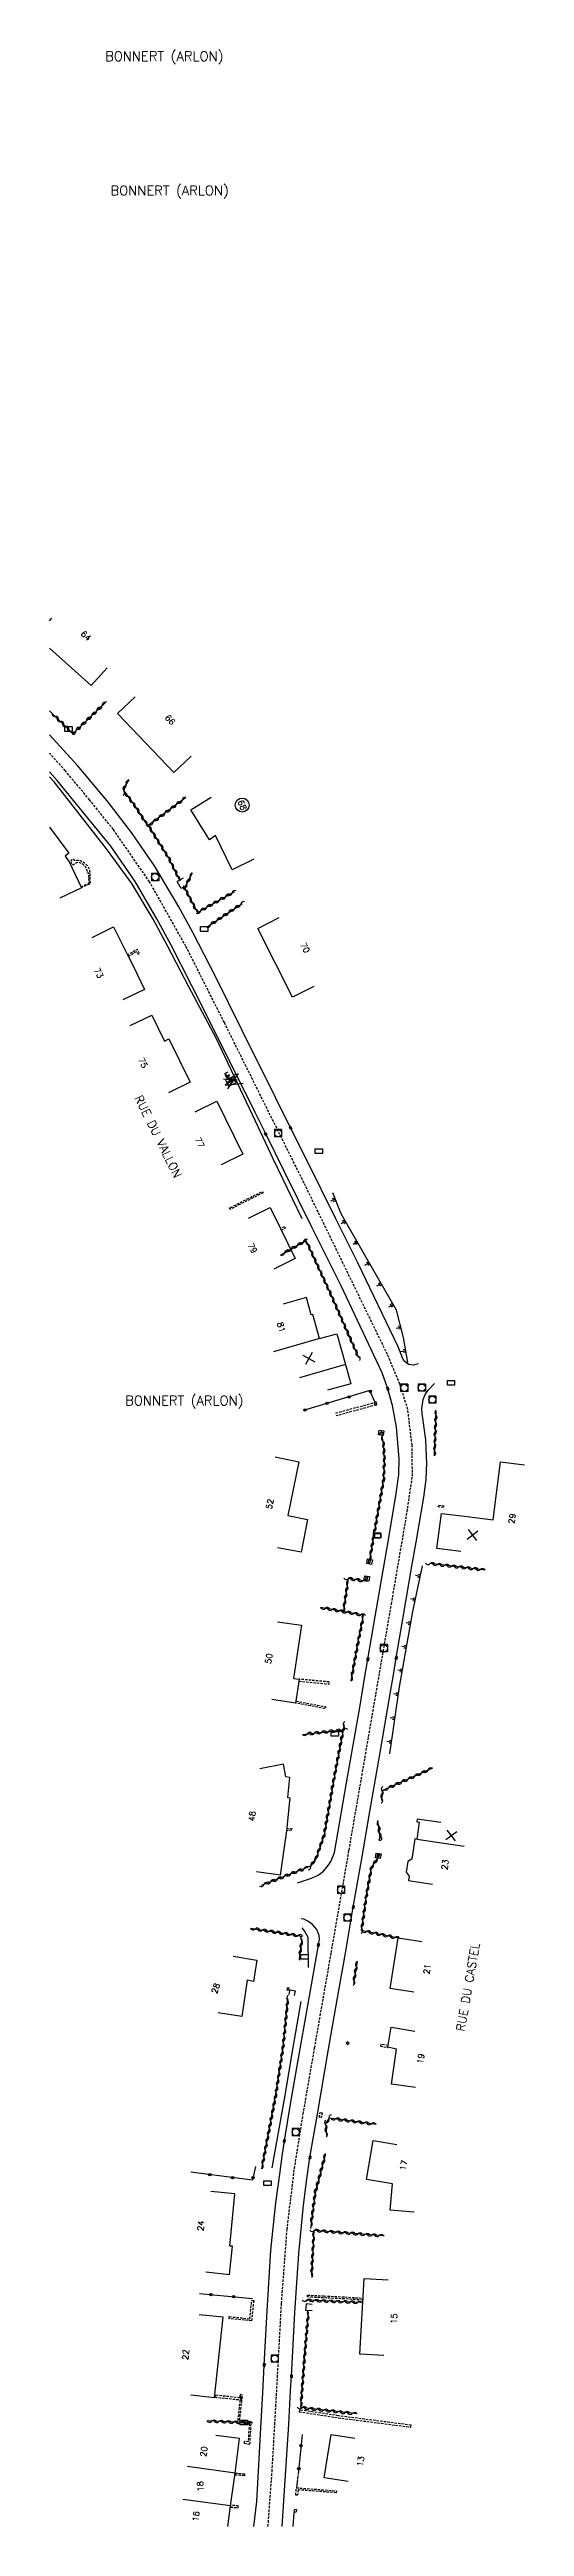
# Model space of a CAD drawing. Header units: millimetres. Extents: x 255000 to 256000, y 43000 to 44000.
# Drawn here: x 255000 to 255099, y 43000 to 43515 of the extents above; entities that cross this region are included whole.
import ezdxf
from ezdxf.enums import TextEntityAlignment as Align

# ---------------------------------------------------------------- set-up
doc = ezdxf.new("R2010")
doc.units = ezdxf.units.MM
doc.linetypes.add('DASHED', pattern=[0.75, 0.5, -0.25])
doc.layers.get('0').update_dxf_attribs({"linetype": 'CONTINUOUS'})
for name, color, linetype in [('W0001', 6, 'DASHED'), ('W0008', 7, 'CONTINUOUS'), ('W0100', 7, 'CONTINUOUS'), ('W0105', 7, 'CONTINUOUS'), ('W0112', 1, 'DASHED'), ('W0211', 2, 'CONTINUOUS'), ('W0310', 3, 'CONTINUOUS'), ('W0322', 7, 'CONTINUOUS'), ('W0400', 7, 'CONTINUOUS'), ('W0420', 7, 'CONTINUOUS'), ('W0430', 7, 'CONTINUOUS'), ('W0980', 7, 'CONTINUOUS'), ('W0989', 7, 'CONTINUOUS'), ('W0991', 7, 'CONTINUOUS'), ('W1102', 7, 'CONTINUOUS'), ('W1471', 7, 'CONTINUOUS')]:
    doc.layers.add(name, color=color, linetype=linetype)
doc.styles.get("Standard").update_dxf_attribs({"font": 'romans.shx', "width": 0.85})
doc.linetypes.add('ZIGZAG', pattern='A,0.00254,-5.08,[131,ltypeshp.shx,S=5.08,R=0,X=-5.08,Y=0],-10.16,[131,ltypeshp.shx,S=5.08,R=180,X=5.08,Y=0],-5.08', length=20.32254)

msp = doc.modelspace()

# ---------------------------------------------------------------- texts
at = {"layer": 'W0980'}
for p in [(255023.85, 43513.77), (255024.97, 43485.83), (255028.02, 43234.09)]:
    msp.add_text('BONNERT (ARLON)', height=2, dxfattribs=at).set_placement(p, align=Align.MIDDLE)
at = {"layer": 'W0989'}
for s, rotation, p in [('RUE DU VALLON', 296.4174, (255022.58, 43289.18)), ('RUE DU CASTEL', 80.1299, (255086.99, 43112.23))]:
    msp.add_text(s, height=1.75, rotation=rotation, dxfattribs=at).set_placement(p, align=Align.MIDDLE)
at = {"layer": 'W0991'}
for s, rotation, p in [('64', 317.9602, (255007.57, 43393.33)), ('66', 313.4499, (255025.08, 43375.85)), ('68', 294.2482, (255040.06, 43358.12)), ('70', 296.7627, (255053.15, 43328.44)), ('73', 296.2457, (255010.23, 43323.18)), ('75', 296.3096, (255019.43, 43304.49)), ('77', 296.1339, (255031.21, 43287.91)), ('79', 296.3701, (255042.21, 43265.96)), ('81', 286.1774, (255048.18, 43249.49)), ('52', 78.8855, (255045.78, 43212.71)), ('29', 82.6558, (255096.16, 43209.69)), ('50', 80.6283, (255045.59, 43180.54)), ('48', 84.6113, (255042.11, 43147.76)), ('23', 81.5817, (255082.23, 43137.7)), ('21', 81.1045, (255078.5, 43115.96)), ('28', 71.6796, (255034.54, 43111.96)), ('19', 80.5017, (255077.17, 43097.33)), ('17', 80.4966, (255073.62, 43075.15)), ('24', 84.4629, (255031.45, 43062.56)), ('15', 86.3078, (255071.61, 43043.25)), ('22', 83.8666, (255028.28, 43035.74)), ('20', 82.6023, (255032.08, 43015.58)), ('13', 81.1722, (255064.68, 43013.54)), ('18', 94.9589, (255031.35, 43008.35)), ('16', 82.6167, (255030.44, 43002.1))]:
    msp.add_text(s, height=1.25, rotation=rotation, dxfattribs=at).set_placement(p, align=Align.MIDDLE)

# ---------------------------------------------------------------- blocks, each defined once
blk = doc.blocks.new('t310o')
at = {"color": 0, "linetype": 'Continuous'}
for centre, start, end in [((-0.5, 0.38), 216.8699, 323.1304), ((0.5, -0.37), 36.8699, 143.1303)]:
    blk.add_arc(centre, 0.625, start, end, dxfattribs=at)
blk = doc.blocks.new('t322o')
at = {"color": 0, "linetype": 'Continuous'}
for radius in [0.25, 0.15]:
    blk.add_circle((0, 0), radius, dxfattribs=at)
blk = doc.blocks.new('t211o')
at = {"color": 0, "linetype": 'Continuous'}
for p, q in [((-0.29, 0.5), (-0.29, 0)), ((0, 1), (0, 0)), ((0.29, 0.5), (0.29, 0))]:
    blk.add_line(p, q, dxfattribs=at)
blk = doc.blocks.new('T1471')
at = {"color": 0, "linetype": 'Continuous', "flags": 128}
blk.add_lwpolyline([(-0.75, -0.5), (-0.75, 0.5), (0.75, 0.5), (0.75, -0.5), (-0.75, -0.5)], dxfattribs=at)
blk = doc.blocks.new('T400')
for p, q in [((-0.15, 0.3), (0.15, 0.3)), ((-0.15, -0.25), (-0.15, 0.3)), ((-0.15, 0.15), (0.15, 0.15)), ((-0.15, 0), (0.15, 0)), ((0.15, 0.3), (0.15, -0.25)), ((-0.15, -0.15), (0.15, -0.15)), ((-0.15, -0.25), (-0.15, -0.3)), ((-0.15, -0.3), (0.15, -0.3)), ((0.15, -0.3), (0.15, -0.25))]:
    blk.add_line(p, q)
blk = doc.blocks.new('T420')
for p, q in [((0.75, 0.75), (-0.75, 0.75)), ((-0.75, 0.75), (-0.75, -0.75)), ((0.75, 0.75), (0.75, -0.75)), ((0.75, -0.75), (-0.75, -0.75))]:
    blk.add_line(p, q)
blk.add_ellipse((0, 0), major_axis=(-0.53, 0.53), ratio=1, start_param=3.926991, end_param=10.210176)
blk = doc.blocks.new('t991o')
at = {"color": 0, "linetype": 'Continuous'}
for p, q in [((-1, 1), (1, -1)), ((-1, -1), (1, 1))]:
    blk.add_line(p, q, dxfattribs=at)
blk = doc.blocks.new('t112o')
at = {"color": 0, "linetype": 'Continuous'}
for p, q in [((-0.5, 0.5), (0.5, 0.5)), ((-0.5, -0.5), (-0.5, 0.5)), ((0.5, 0.5), (0.5, -0.5)), ((0.5, -0.5), (-0.5, -0.5))]:
    blk.add_line(p, q, dxfattribs=at)
blk = doc.blocks.new('T430')
at = {"flags": 128}
for points in [[(0.8, 0.8), (-0.8, 0.8)], [(-0.8, 0.8), (-0.8, 0)], [(0.8, 0.8), (-0.8, 0)], [(-0.8, 0), (0.8, 0)], [(-0.4, 2.1), (0.4, 2.1)], [(-0.4, 2.1), (-0.4, 1.3)], [(-0.4, 1.7), (0, 1.7)], [(-0.4, 1.3), (0.4, 1.3)], [(0.8, 0), (0.8, 0.8)]]:
    blk.add_lwpolyline(points, dxfattribs=at)

# ---------------------------------------------------------------- linework, layer by layer
at = {"layer": 'W0001'}
msp.add_lwpolyline([(255045.39, 43000), (255045.49, 43000.81), (255046.27, 43011.44), (255047.14, 43026.45), (255048.23, 43046.39), (255049.38, 43061.75), (255050.92, 43074.46), (255052.73, 43085.81), (255055.12, 43099.58), (255058.58, 43119.41), (255062.28, 43140.71), (255071.08, 43191.87), (255074.24, 43210.37), (255075.45, 43218.54), (255075.38, 43224.95), (255074.49, 43232.39), (255072.83, 43237.67), (255070.26, 43243.82), (255052.91, 43279.49), (255036.34, 43312.85), (255028.35, 43328.73), (255020.8, 43342.14), (255013.26, 43353.04), (255008.33, 43359.18), (255003.25, 43365.28), (255000, 43368.87)], dxfattribs=at)
at = {"layer": 'W0008'}
for points in [[(255076.62, 43241.85), (255075.69, 43241.61), (255074.66, 43241.74), (255073.84, 43242.33), (255073.55, 43242.75), (255072.51, 43245.39), (255064.07, 43262.89), (255059.44, 43272.21), (255053.4, 43284.36), (255050.11, 43290.95), (255047.05, 43297.16), (255040, 43311.36), (255034.41, 43322.57), (255029.79, 43331.63), (255026.85, 43336.96), (255021.8, 43345.51), (255017.06, 43352.4), (255011.96, 43359.01), (255005.78, 43366.33), (255000, 43372.76)], [(255051.58, 43133.93), (255054.48, 43134.87), (255055.82, 43135.49), (255056.99, 43136.36), (255057.91, 43137.52), (255058.46, 43138.35), (255059.07, 43139.66), (255059.27, 43140.22), (255061.75, 43154.67), (255064.55, 43170.81), (255065.5, 43176.43), (255066.19, 43180.44), (255067.7, 43189.28), (255069.7, 43200.92), (255070.55, 43205.66), (255072.07, 43214.87), (255072.61, 43218.87), (255072.7, 43222.1), (255072.14, 43228.73), (255071.29, 43233.18), (255070.34, 43236.67), (255069.16, 43239.97), (255060.63, 43258.08), (255054.62, 43270.16), (255048.79, 43281.94), (255044.94, 43289.69), (255042.73, 43294.14), (255034.97, 43309.75), (255029.61, 43320.53), (255025.31, 43328.99), (255022.32, 43334.44), (255017.79, 43342.19), (255012.77, 43349.54), (255001.58, 43363.26), (255000, 43365.01)], [(255048.36, 43000), (255049.78, 43021.3), (255050.13, 43028.19), (255050.3, 43031.25), (255051, 43044.48), (255051.8, 43056.82), (255052.8, 43066.81), (255053.52, 43072.34), (255054.14, 43076.79), (255055.68, 43085.74), (255058.03, 43099.3), (255060.08, 43111.14), (255061.5, 43119.24), (255063.16, 43128.86), (255065.05, 43139.71), (255066.58, 43148.75), (255068.64, 43160.6), (255070.82, 43173.22), (255071.57, 43177.57), (255072.08, 43180.7), (255073.48, 43188.72), (255075.34, 43199.76), (255076.22, 43204.8), (255077.79, 43214.12), (255078.28, 43217.83), (255078.43, 43221.26), (255078.41, 43222.58), (255078.24, 43226.03), (255077.47, 43231.55), (255077.38, 43232.6), (255077.65, 43234.47), (255078.08, 43235.49), (255078.7, 43236.36), (255080.03, 43237.77)], [(255042.48, 43000), (255043.08, 43005.16), (255043.99, 43021.78), (255044.32, 43027.79), (255044.65, 43033.58), (255045.25, 43044.84), (255046.01, 43057.46), (255047.08, 43067.31), (255047.86, 43073.26), (255048.45, 43077.54), (255048.83, 43080.2), (255050.27, 43088.72), (255052.13, 43099.39), (255054.45, 43112.7), (255055.9, 43120.96), (255056.1, 43122.15), (255056.06, 43122.96), (255055.58, 43124.21), (255054.6, 43125.32), (255053.73, 43125.95), (255052.89, 43126.34), (255052.31, 43126.43)]]:
    msp.add_lwpolyline(points, dxfattribs=at)
at = {"layer": 'W0100', "flags": 128}
for points in [[(255000, 43396.46), (255000.5, 43397.01)], [(255011.97, 43386.67), (255008.62, 43382.96), (255000, 43390.73)], [(255029.46, 43368.31), (255025.83, 43364.87), (255014.16, 43377.2), (255017.79, 43380.63)], [(255000, 43353.5), (255003.99, 43348.08), (255003.24, 43347.46), (255004.06, 43346.28), (255006.64, 43340.93), (255002.14, 43338.75)], [(255008.83, 43330.55), (255013.3, 43332.78), (255016.22, 43326.95), (255017.37, 43324.65), (255019.72, 43319.77), (255015.21, 43317.6)], [(255054.98, 43320.38), (255050.52, 43318.13), (255043.29, 43332.46), (255047.75, 43334.71)], [(255016.76, 43312.23), (255021.26, 43314.42), (255023.89, 43309.03), (255024.77, 43309.46), (255029.23, 43300.46), (255024.74, 43298.25)], [(255030.3, 43294.3), (255034.79, 43296.51), (255040.2, 43285.48), (255035.71, 43283.28)], [(255041.37, 43272.16), (255045.85, 43274.37), (255048, 43270.01), (255051.1, 43263.78), (255046.63, 43261.55)], [(255056.16, 43247.11), (255054.73, 43252.17), (255054.42, 43252.1), (255053.42, 43255.64), (255048.6, 43254.29)], [(255056.16, 43247.11), (255059.71, 43248.12), (255061.55, 43241.76), (255062.64, 43237.72), (255057.81, 43236.42)], [(255046.92, 43222.5), (255051.82, 43221.5), (255049.54, 43210.34), (255053.64, 43209.5), (255052.29, 43202.66), (255047.39, 43203.62)], [(255085.51, 43202.82), (255080.55, 43203.45), (255081.48, 43210.77), (255086.3, 43210.19), (255092.23, 43209.45), (255093.78, 43221.51), (255098.74, 43220.87)], [(255047.42, 43188.22), (255052.37, 43187.48), (255050.71, 43176.44), (255051.9, 43176.26), (255051.16, 43171.3), (255046.21, 43172.04)], [(255049.91, 43155.82), (255049.13, 43155.93), (255048.63, 43158.58), (255043.72, 43157.65)], [(255049.91, 43155.82), (255049.92, 43155.8), (255049.5, 43151.63), (255049.96, 43151.58), (255049.27, 43144.7), (255047.98, 43135.49), (255043.03, 43136.18)], [(255081.39, 43146.43), (255076.44, 43147.12), (255076.37, 43146.61), (255076.86, 43146.54), (255076.34, 43142.98), (255075.94, 43143.04), (255075.32, 43138.82), (255074.48, 43138.31), (255074.13, 43136.15), (255074.8, 43135.29), (255074.66, 43134.4), (255079.6, 43133.63)]]:
    msp.add_lwpolyline(points, dxfattribs=at)
at = {"layer": 'W0100'}
for points in [[(255042.48, 43346.85), (255037.98, 43344.66), (255034.52, 43351.79), (255033.28, 43350.88), (255029.35, 43357.1), (255033.57, 43359.77)], [(255075.76, 43111.13), (255070.82, 43111.9), (255072.48, 43122.47), (255077.42, 43121.7)], [(255038.19, 43118.64), (255043.12, 43117.82), (255042.39, 43113.4), (255041.11, 43113.62), (255039.98, 43106.12), (255035.04, 43106.86)], [(255076.08, 43091.32), (255071.13, 43092.03), (255072.17, 43099.31), (255070.33, 43099.69), (255071.02, 43103.86), (255075.95, 43103.03)], [(255075.8, 43065.38), (255070.82, 43065.82), (255071.3, 43071.29), (255065.93, 43072.2), (255067.28, 43080.32), (255072.22, 43079.49)], [(255032.46, 43052.94), (255037.43, 43052.44), (255038.02, 43058.28), (255037.48, 43058.31), (255038.54, 43069.2), (255033.56, 43069.68)], [(255069.48, 43035.56), (255064.49, 43035.86), (255065.43, 43051.61), (255070.42, 43051.31)], [(255029.34, 43027.37), (255034.32, 43026.84), (255036.11, 43043.51), (255031.14, 43044.04)], [(255037.07, 43000), (255037.63, 43004.32), (255038.59, 43011.07), (255039.52, 43018.27), (255034.56, 43018.91)], [(255062.07, 43009.38), (255057.13, 43010.15), (255058.52, 43019.12), (255063.46, 43018.35)]]:
    msp.add_lwpolyline(points, dxfattribs=at)
at = {"layer": 'W0105'}
for p, q in [((255027.76, 43342.92), (255026.52, 43342.25)), ((255027.33, 43340.75), (255026.52, 43342.25)), ((255028.15, 43341.19), (255027.33, 43340.75)), ((255049.8, 43110.65), (255050.01, 43111.66)), ((255050.01, 43111.66), (255051.14, 43111.43)), ((255050.95, 43110.47), (255051.14, 43111.43)), ((255053.32, 43044.93), (255053.41, 43046.29)), ((255054.57, 43044.85), (255053.32, 43044.93)), ((255054.62, 43046.21), (255053.41, 43046.29)), ((255051.61, 43009.92), (255051.71, 43010.57))]:
    msp.add_line(p, q, dxfattribs=at)
at = {"layer": 'W0112'}
for p, q in [((255067.9, 43233.94), (255067.52, 43233.82)), ((255068.07, 43233.36), (255067.9, 43233.94)), ((255069.05, 43227.14), (255068.68, 43227.29)), ((255069.24, 43227.62), (255069.05, 43227.14)), ((255066.16, 43197.51), (255065.76, 43197.58)), ((255066.07, 43197.02), (255066.16, 43197.51)), ((255066.74, 43201), (255066.34, 43201.05)), ((255066.68, 43200.51), (255066.74, 43201)), ((255068.54, 43142.75), (255068.67, 43143.32)), ((255068.67, 43143.32), (255069.06, 43143.23)), ((255068.19, 43139.8), (255068.08, 43139.31)), ((255068.08, 43139.31), (255068.47, 43139.22)), ((255049.83, 43111.98), (255049.44, 43112.07)), ((255049.73, 43111.54), (255049.83, 43111.98)), ((255062.04, 43100.85), (255061.7, 43100.61)), ((255061.7, 43100.61), (255061.93, 43100.29)), ((255068.85, 43100.29), (255068.79, 43099.9)), ((255070.41, 43100.05), (255068.85, 43100.29)), ((255056.09, 43085.12), (255056.27, 43086.14)), ((255056.27, 43086.14), (255056.67, 43086.07)), ((255042.01, 43042.78), (255037.32, 43043.25)), ((255042.44, 43046.99), (255042.01, 43042.78)), ((255061.39, 43047.74), (255065.16, 43047.49)), ((255039.54, 43026.76), (255034.4, 43027.32)), ((255051.92, 43023.87), (255060.04, 43022.61)), ((255060.04, 43022.61), (255075.14, 43020.66)), ((255038.54, 43010.7), (255038.57, 43011.1)), ((255040.5, 43010.54), (255038.54, 43010.7)), ((255051.18, 43006.52), (255051.31, 43008.04)), ((255051.31, 43008.04), (255059.64, 43007.42)), ((255037.6, 43004.04), (255039.21, 43003.89)), ((255039.21, 43003.89), (255039.25, 43004.28)), ((255050.9, 43002.95), (255050.94, 43003.57)), ((255050.94, 43003.57), (255051.34, 43003.54))]:
    msp.add_line(p, q, dxfattribs=at)
at = {"layer": 'W0112', "flags": 128}
for points in [[(255006.56, 43341.13), (255008.22, 43341.89), (255008.16, 43343.98), (255007.89, 43343.97), (255007.88, 43344.18), (255007.85, 43344.37), (255007.81, 43344.55), (255007.75, 43344.72), (255007.67, 43344.9), (255007.57, 43345.09), (255007.44, 43345.26), (255007.3, 43345.43), (255007.14, 43345.59), (255006.96, 43345.74), (255006.8, 43345.86), (255006.63, 43345.96), (255006.46, 43346.05), (255006.29, 43346.13), (255006.13, 43346.17), (255006.01, 43346.18), (255005.84, 43346.16), (255005.59, 43346.12), (255004.85, 43345.63), (255004.45, 43346.2), (255004.71, 43346.38), (255004.5, 43346.65), (255004.88, 43346.94), (255005.1, 43346.65), (255005.32, 43346.59), (255005.55, 43346.59), (255005.77, 43346.63), (255006, 43346.66), (255006.22, 43346.64), (255006.45, 43346.57), (255006.66, 43346.48), (255006.87, 43346.37), (255007.07, 43346.24), (255007.26, 43346.1), (255007.46, 43345.93), (255007.64, 43345.75), (255007.81, 43345.55), (255007.96, 43345.34), (255008.09, 43345.11), (255008.19, 43344.89), (255008.26, 43344.68), (255008.32, 43344.45), (255008.35, 43344.22), (255008.36, 43343.99), (255008.42, 43341.76), (255006.64, 43340.94)], [(255016.37, 43326.68), (255018.12, 43327.66), (255018.4, 43327.06), (255018.68, 43327.2), (255018.26, 43328.1), (255016.22, 43326.95)], [(255048.16, 43269.67), (255049.06, 43270.11), (255048.9, 43270.45), (255048, 43270.01)], [(255051.24, 43171.71), (255057.39, 43170.57), (255057.31, 43170.15), (255051.16, 43171.3)], [(255051.86, 43175.83), (255058.11, 43175.26), (255058.15, 43175.69), (255051.9, 43176.26)], [(255049.31, 43145.1), (255050.34, 43145.28), (255050.41, 43144.9), (255049.27, 43144.7)]]:
    msp.add_lwpolyline(points, dxfattribs=at)
for points in [[(255044.38, 43277.46), (255037.54, 43274), (255037.39, 43274.3), (255044.23, 43277.75)], [(255067.93, 43233.87), (255059.55, 43231.59), (255059.67, 43231.12), (255068.06, 43233.41)], [(255081.92, 43211.99), (255080.79, 43212.12), (255080.83, 43212.47), (255081.96, 43212.34)]]:
    msp.add_lwpolyline(points, close=True, dxfattribs=at)
at = {"layer": 'W0112'}
for points in [[(255067.52, 43233.82), (255067.69, 43233.25), (255068.07, 43233.36)], [(255068.68, 43227.29), (255068.87, 43227.77), (255069.24, 43227.62)], [(255065.76, 43197.58), (255065.68, 43197.09), (255066.07, 43197.02)], [(255066.34, 43201.05), (255066.28, 43200.56), (255066.68, 43200.51)], [(255069.06, 43143.23), (255068.93, 43142.66), (255068.54, 43142.75)], [(255068.47, 43139.22), (255068.58, 43139.71), (255068.19, 43139.8)], [(255049.44, 43112.07), (255049.34, 43111.62), (255049.73, 43111.54)], [(255061.93, 43100.29), (255062.27, 43100.52), (255062.04, 43100.85)], [(255068.79, 43099.9), (255070.35, 43099.66), (255070.41, 43100.05)], [(255056.67, 43086.07), (255056.49, 43085.05), (255056.09, 43085.12)], [(255056.99, 43047.56), (255053.6, 43047.74), (255053.61, 43048.14)], [(255053.61, 43048.14), (255057.01, 43047.96), (255061.39, 43047.74)], [(255037.32, 43043.25), (255037.36, 43043.65), (255041.65, 43043.21)], [(255041.65, 43043.21), (255042.04, 43047.03), (255042.44, 43046.99)], [(255065.16, 43047.49), (255065.14, 43047.09), (255061.37, 43047.34), (255056.99, 43047.56)], [(255040.43, 43017.3), (255041.65, 43017.12), (255041.94, 43021.76), (255039.52, 43022.09), (255040.12, 43027.34), (255039.64, 43027.44), (255039.54, 43026.76)], [(255034.4, 43027.32), (255034.36, 43026.92), (255039.88, 43026.32), (255039.98, 43026.96), (255039.68, 43027.03), (255039.08, 43021.75), (255041.52, 43021.41), (255041.28, 43017.58)], [(255060.1, 43023.01), (255051.98, 43024.26), (255051.92, 43023.87)], [(255075.14, 43020.66), (255075.19, 43021.06), (255060.1, 43023.01)], [(255041.28, 43017.58), (255040.49, 43017.7), (255040.43, 43017.3)], [(255038.57, 43011.1), (255040.53, 43010.94), (255040.5, 43010.54)], [(255051.67, 43007.61), (255051.58, 43006.49), (255051.18, 43006.52)], [(255059.64, 43007.42), (255059.61, 43007.02), (255051.67, 43007.61)], [(255039.25, 43004.28), (255037.63, 43004.43), (255037.6, 43004.04)], [(255051.34, 43003.54), (255051.3, 43002.93), (255050.9, 43002.95)]]:
    msp.add_lwpolyline(points, dxfattribs=at)
at = {"layer": 'W0211'}
for points in [[(255052.52, 43272.03), (255046.5, 43284.5), (255042.79, 43292.34), (255034.66, 43309.63), (255028.98, 43320.31), (255024.6, 43328.72), (255021.52, 43334.36), (255017.09, 43341.78), (255011.81, 43349), (255000.94, 43362.92), (255000, 43363.96)], [(255074.48, 43242.18), (255073.57, 43247.38), (255072.11, 43253.04), (255065.84, 43263.97), (255060.62, 43273.11), (255058.88, 43277.47)], [(255070.76, 43160.75), (255072.78, 43174.69), (255075.53, 43190.32), (255077.52, 43199.84)], [(255053.85, 43116.29), (255053.74, 43122.5), (255053.02, 43123.92), (255052.53, 43124.56)], [(255046.31, 43074.64), (255048.84, 43088.89), (255050.67, 43099.64), (255052.3, 43109.19)]]:
    msp.add_lwpolyline(points, dxfattribs=at)
at = {"layer": 'W0310'}
for p, q in [((255032.67, 43332.7), (255040.04, 43337.64)), ((255080.02, 43222.72), (255080.37, 43232.02)), ((255090.58, 43198.97), (255079.07, 43200.33)), ((255068.77, 43143.27), (255068.27, 43146.86)), ((255063.94, 43117.52), (255063.18, 43112.94)), ((255065.03, 43046.56), (255053.39, 43047.08)), ((255042.22, 43021.51), (255032.81, 43021.95))]:
    msp.add_line(p, q, dxfattribs=at)
for points in [[(255000, 43377.74), (255004.86, 43372.96), (255011.87, 43379.68)], [(255016.45, 43363.35), (255015.84, 43362.39), (255015.55, 43361.83), (255015.43, 43361.1), (255017.46, 43358.32), (255020.39, 43353.88)], [(255028.34, 43359.7), (255020.52, 43353.84), (255024.82, 43347.01), (255027.12, 43342.36)], [(255029.68, 43343.97), (255028.06, 43340.89), (255030.75, 43335.76), (255038.53, 43340.15)], [(255048.05, 43264.51), (255053.32, 43267.56), (255058.21, 43256.92), (255064.26, 43243.2)], [(255066.56, 43201.1), (255067.96, 43209.18), (255069.5, 43217.96), (255069.62, 43221.86), (255069.51, 43224.6), (255069.13, 43226.98)], [(255066.11, 43196.62), (255062.11, 43197.2), (255061.11, 43190.58)], [(255062.68, 43175.91), (255064.05, 43183.41), (255065.29, 43189.58), (255056.35, 43191.18)], [(255052.56, 43164.77), (255061.17, 43165.71), (255061.25, 43166.74), (255059.08, 43155.37), (255057.1, 43143.91), (255055.41, 43139.02), (255054.27, 43137.37), (255044, 43133.36)], [(255079.59, 43157.74), (255069.2, 43153.09), (255069.03, 43151.06)], [(255072.78, 43122.35), (255064.89, 43123.96), (255065.83, 43130.92), (255066.92, 43137.05), (255067.62, 43138.12), (255068.42, 43139.27)], [(255041.75, 43124.44), (255052.01, 43122.86), (255052.44, 43122.02), (255051.91, 43118.07)], [(255044.11, 43074.41), (255047, 43089.49), (255048.57, 43099.78), (255049.57, 43109.9)], [(255067.92, 43083.63), (255058.15, 43084.96), (255057.41, 43083.81), (255057.55, 43081.37)], [(255057.36, 43077.5), (255055.21, 43069.34), (255054.25, 43061.98)], [(255069.55, 43060.43), (255054.95, 43061.6), (255054.48, 43052.17)], [(255063.93, 43023.41), (255052.24, 43024.73), (255053.04, 43035.39), (255053.83, 43044.57)]]:
    msp.add_lwpolyline(points, dxfattribs=at)
at = {"layer": 'W0322'}
for p, q in [((255031.18, 43048.44), (255042.17, 43047.43)), ((255052.52, 43019.14), (255051.71, 43010.79)), ((255051.44, 43008.16), (255051.59, 43009.79)), ((255050.65, 43000), (255050.86, 43002.9))]:
    msp.add_line(p, q, dxfattribs=at)
for points in [[(255067.63, 43233.96), (255066.59, 43236.31), (255052.98, 43232.21)], [(255042.82, 43074.89), (255042.17, 43072.01), (255029.35, 43073.74)]]:
    msp.add_lwpolyline(points, dxfattribs=at)
at = {"layer": 'W0430', "linetype": 'ZIGZAG', "flags": 128}
for points in [[(255036.18, 43301.19), (255039.01, 43300.96)], [(255036.49, 43299.85), (255038.71, 43302.22)], [(255037.04, 43299.09), (255039.27, 43302.3)], [(255036.49, 43299.85), (255040.23, 43300.28)]]:
    msp.add_lwpolyline(points, dxfattribs=at)
at = {"layer": 'W1102'}
for p, q in [((255038.59, 43011.07), (255028.69, 43012.49)), ((255037.63, 43004.32), (255027.71, 43005.6))]:
    msp.add_line(p, q, dxfattribs=at)
at = {"layer": 'W1102', "flags": 128}
for points in [[(255056.16, 43247.11), (255046.53, 43244.39)], [(255061.55, 43241.76), (255051.95, 43238.98)], [(255076.34, 43142.98), (255086.23, 43141.53)]]:
    msp.add_lwpolyline(points, dxfattribs=at)
at = {"layer": 'W1102'}
msp.add_circle((255040.06, 43358.12), 1.45, dxfattribs=at)

# ---------------------------------------------------------------- block references
at = {"layer": 'W0112'}
for p, rotation in [((255068.95, 43227.52), 169.1971063522415), ((255065.95, 43197.22), 80.23412741127224), ((255066.55, 43200.71), 260.2341274117769), ((255068.35, 43139.52), 350.4363713133202)]:
    msp.add_blockref('t112o', p, dxfattribs=dict(at, rotation=rotation))
at = {"layer": 'W0211'}
for p, rotation in [((255059.42, 43276.13), 111.7222377093367), ((255061.49, 43271.59), 119.7467676006277), ((255063.97, 43267.25), 119.7467676006277), ((255066.45, 43262.91), 119.8069969220617), ((255068.94, 43258.57), 119.8069969220617), ((255071.42, 43254.23), 119.8069969220617), ((255073.01, 43249.53), 104.4400348825562), ((255074.05, 43244.64), 99.99416249153722), ((255077.07, 43197.71), 78.18994135543583), ((255076.05, 43192.82), 78.18994135543583), ((255075.11, 43187.91), 80.03075197862398), ((255074.24, 43182.98), 80.03075197862398), ((255073.37, 43178.06), 80.03075197862398), ((255072.55, 43173.13), 81.75666405802986), ((255071.84, 43168.18), 81.75666405802986), ((255071.12, 43163.23), 81.75666405802986)]:
    msp.add_blockref('t211o', p, dxfattribs=dict(at, rotation=rotation))
at = {"layer": 'W0310'}
for p, rotation in [((255009.81, 43377.71), 43.78984928642122), ((255010.9, 43378.75), 43.78984928642122), ((255001.2, 43376.57), 315.5152362662282), ((255002.27, 43375.51), 315.5152362662282), ((255003.34, 43374.46), 315.5152362662282), ((255004.41, 43373.41), 315.5152362662282), ((255005.48, 43373.56), 43.78984928642122), ((255006.57, 43374.59), 43.78984928642122), ((255007.65, 43375.63), 43.78984928642122), ((255008.73, 43376.67), 43.78984928642122), ((255015.91, 43362.5), 237.334715879139), ((255015.43, 43361.11), 260.8278731353018), ((255016.31, 43359.89), 306.2932681472113), ((255017.2, 43358.68), 306.2932681472113), ((255018.04, 43357.45), 303.3796432533605), ((255023.94, 43356.4), 216.8475394532825), ((255025.14, 43357.3), 216.8475394532825), ((255026.34, 43358.2), 216.8475394532825), ((255027.54, 43359.1), 216.8475394532825), ((255018.87, 43356.19), 303.3796432533605), ((255019.69, 43354.94), 303.3796432533605), ((255020.65, 43353.65), 302.1768521786037), ((255021.54, 43354.6), 216.8475394532825), ((255021.45, 43352.38), 302.1768521786037), ((255022.24, 43351.11), 302.1768521786037), ((255022.74, 43355.5), 216.8475394532825), ((255023.04, 43349.84), 302.1768521786037), ((255023.84, 43348.57), 302.1768521786037), ((255024.64, 43347.3), 302.1768521786037), ((255025.34, 43345.97), 296.2932423225782), ((255026, 43344.63), 296.2932423225782), ((255026.67, 43343.28), 296.2932423225782), ((255028.52, 43341.76), 242.3150729339824), ((255029.21, 43343.08), 242.3150729339824), ((255028.3, 43340.43), 297.6576012593621), ((255029, 43339.1), 297.6576012593621), ((255029.7, 43337.77), 297.6576012593621), ((255030.39, 43336.44), 297.6576012593621), ((255031.39, 43336.12), 29.44816808993727), ((255032.69, 43336.86), 29.44816808993727), ((255034, 43337.59), 29.44816808993727), ((255035.3, 43338.33), 29.44816808993727), ((255036.61, 43339.07), 29.44816808993727), ((255037.92, 43339.81), 29.44816808993727), ((255038.48, 43336.6), 33.86573986500684), ((255039.73, 43337.44), 33.86573986500684), ((255033.5, 43333.26), 33.86573986500684), ((255034.75, 43334.09), 33.86573986500684), ((255035.99, 43334.93), 33.86573986500684), ((255037.24, 43335.76), 33.86573986500684), ((255048.91, 43265.01), 30.07713829050956), ((255050.21, 43265.76), 30.07713829050956), ((255051.51, 43266.51), 30.07713829050956), ((255052.8, 43267.26), 30.07713829050956), ((255053.7, 43266.74), 294.6674145758486), ((255054.32, 43265.38), 294.6674145758486), ((255054.95, 43264.01), 294.6674145758486), ((255055.58, 43262.65), 294.6674145758486), ((255056.2, 43261.29), 294.6674145758486), ((255056.83, 43259.93), 294.6674145758486), ((255057.45, 43258.56), 294.6674145758486), ((255058.08, 43257.2), 294.6674145758486), ((255058.69, 43255.83), 293.7870541142244), ((255059.29, 43254.46), 293.7870541142244), ((255059.9, 43253.08), 293.7870541142244), ((255060.5, 43251.71), 293.7870541142244), ((255061.11, 43250.34), 293.7870541142244), ((255061.71, 43248.97), 293.7870541142244), ((255062.32, 43247.59), 293.7870541142244), ((255062.92, 43246.22), 293.7870541142244), ((255063.53, 43244.85), 293.7870541142244), ((255064.13, 43243.48), 293.7870541142244), ((255080.23, 43228.22), 87.86961135453339), ((255080.29, 43229.71), 87.86961135453339), ((255080.34, 43231.21), 87.86961135453339), ((255069.32, 43225.83), 99.04808218732332), ((255069.52, 43224.35), 92.2513463953586), ((255069.58, 43222.85), 92.2513463953586), ((255080.06, 43223.72), 87.86961135453339), ((255080.12, 43225.22), 87.86961135453339), ((255080.17, 43226.72), 87.86961135453339), ((255069.51, 43218.35), 88.22146470354123), ((255069.56, 43219.85), 88.22146470354123), ((255069.6, 43221.35), 88.22146470354123), ((255068.53, 43212.43), 80.06733533485608), ((255068.79, 43213.91), 80.06733533485608), ((255069.05, 43215.39), 80.06733533485608), ((255069.31, 43216.86), 80.06733533485608), ((255067.76, 43208), 80.15401034803533), ((255068.01, 43209.48), 80.06733533485608), ((255068.27, 43210.96), 80.06733533485608), ((255066.73, 43202.09), 80.15401034803533), ((255066.99, 43203.57), 80.15401034803533), ((255067.24, 43205.04), 80.15401034803533), ((255067.5, 43206.52), 80.15401034803533), ((255062.15, 43197.19), 171.8016782650578), ((255079.16, 43200.32), 173.2755115297332), ((255080.65, 43200.14), 173.2755115297332), ((255082.14, 43199.97), 173.2755115297332), ((255083.63, 43199.79), 173.2755115297332), ((255085.12, 43199.62), 173.2755115297332), ((255086.61, 43199.44), 173.2755115297332), ((255088.1, 43199.27), 173.2755115297332), ((255089.59, 43199.09), 173.2755115297332), ((255061.22, 43191.3), 261.3747353144105), ((255061.44, 43192.79), 261.3747353144105), ((255061.67, 43194.27), 261.3747353144105), ((255061.89, 43195.75), 261.3747353144105), ((255063.63, 43196.98), 171.8016782650578), ((255065.12, 43196.76), 171.8016782650578), ((255057.33, 43191.01), 169.8180518889481), ((255058.81, 43190.74), 169.8180518889481), ((255060.28, 43190.48), 169.8180518889481), ((255061.76, 43190.21), 169.8180518889481), ((255063.24, 43189.95), 169.8180518889481), ((255064.71, 43189.68), 169.8180518889481), ((255064.81, 43187.21), 78.65427735565164), ((255065.11, 43188.68), 78.65427735565164), ((255063.67, 43181.32), 79.62253607102643), ((255063.94, 43182.79), 79.62253607102643), ((255064.22, 43184.27), 78.65427735565164), ((255064.52, 43185.74), 78.65427735565164), ((255062.86, 43176.89), 79.62253607102643), ((255063.13, 43178.37), 79.62253607102643), ((255063.4, 43179.85), 79.62253607102643), ((255061.19, 43166.45), 259.2238394805035), ((255053.55, 43164.88), 6.204393549300072), ((255055.05, 43165.04), 6.204393549300072), ((255056.54, 43165.21), 6.204393549300072), ((255058.03, 43165.37), 6.204393549300072), ((255059.52, 43165.53), 6.204393549300072), ((255060.07, 43160.55), 259.2238394805035), ((255060.35, 43162.03), 259.2238394805035), ((255061.01, 43165.69), 6.204393549300072), ((255060.63, 43163.5), 259.2238394805035), ((255060.91, 43164.97), 259.2238394805035), ((255059.23, 43156.13), 259.2238394805035), ((255059.51, 43157.61), 259.2238394805035), ((255059.79, 43159.08), 259.2238394805035), ((255075.93, 43156.1), 204.0745601539695), ((255077.3, 43156.72), 204.0745601539695), ((255078.67, 43157.33), 204.0745601539695), ((255058.19, 43150.22), 260.1689246731838), ((255058.45, 43151.7), 260.1689246731838), ((255058.7, 43153.18), 260.1689246731838), ((255058.96, 43154.66), 260.1689246731838), ((255069.06, 43151.48), 265.3554517683783), ((255069.18, 43152.97), 265.3554517683783), ((255070.46, 43153.66), 204.0745601539695), ((255071.83, 43154.27), 204.0745601539695), ((255073.2, 43154.88), 204.0745601539695), ((255074.57, 43155.49), 204.0745601539695), ((255057.42, 43145.79), 260.1689246731838), ((255057.68, 43147.27), 260.1689246731838), ((255057.94, 43148.75), 260.1689246731838), ((255068.43, 43145.74), 97.88465589546605), ((255055.76, 43140.04), 250.9108232490772), ((255056.25, 43141.46), 250.9108232490772), ((255056.74, 43142.88), 250.9108232490772), ((255057.17, 43144.31), 260.1689246731838), ((255068.64, 43144.26), 97.88465589546605), ((255048.76, 43135.22), 201.3347469009308), ((255050.16, 43135.76), 201.3347469009308), ((255051.56, 43136.31), 201.3347469009308), ((255052.95, 43136.85), 201.3347469009308), ((255054.32, 43137.44), 235.5474309777521), ((255055.17, 43138.68), 235.5474309777521), ((255066.52, 43134.78), 79.90670555645893), ((255066.78, 43136.26), 79.90670555645893), ((255067.3, 43137.64), 56.87721207103279), ((255068.15, 43138.87), 54.92054964579965), ((255044.57, 43133.58), 201.3347469009308), ((255045.97, 43134.12), 201.3347469009308), ((255047.37, 43134.67), 201.3347469009308), ((255065.75, 43130.35), 82.29578043440566), ((255065.99, 43131.83), 79.90670555645893), ((255066.25, 43133.31), 79.90670555645893), ((255064.95, 43124.4), 82.29578043440566), ((255065.15, 43125.89), 82.29578043440566), ((255065.35, 43127.38), 82.29578043440566), ((255065.55, 43128.86), 82.29578043440566), ((255042.74, 43124.29), 351.2273864056405), ((255044.22, 43124.06), 351.2273864056405), ((255045.7, 43123.83), 351.2273864056405), ((255047.18, 43123.6), 351.2273864056405), ((255048.67, 43123.37), 351.2273864056405), ((255050.15, 43123.15), 351.2273864056405), ((255051.63, 43122.92), 351.2273864056405), ((255052.22, 43120.36), 262.2599719821683), ((255052.42, 43121.85), 262.2599719821683), ((255065.92, 43123.75), 168.4738087008698), ((255067.39, 43123.45), 168.4738087008698), ((255068.86, 43123.15), 168.4738087008698), ((255070.33, 43122.85), 168.4738087008698), ((255071.8, 43122.55), 168.4738087008698), ((255052.02, 43118.87), 262.2599719821683), ((255063.53, 43115.06), 260.5883389610776), ((255063.78, 43116.54), 260.5883389610776), ((255049.52, 43109.47), 84.34656497098956), ((255063.29, 43113.58), 260.5883389610776), ((255049.08, 43104.99), 84.34656497098956), ((255049.23, 43106.49), 84.34656497098956), ((255049.38, 43107.98), 84.34656497098956), ((255048.45, 43099.03), 81.33749234541958), ((255048.64, 43100.51), 84.34656497098956), ((255048.79, 43102.01), 84.34656497098956), ((255048.93, 43103.5), 84.34656497098956), ((255047.77, 43094.58), 81.33749234541958), ((255048, 43096.06), 81.33749234541958), ((255048.23, 43097.54), 81.33749234541958), ((255046.84, 43088.65), 79.15644408066042), ((255047.1, 43090.13), 81.33749234541958), ((255047.32, 43091.61), 81.33749234541958), ((255047.55, 43093.1), 81.33749234541958), ((255045.99, 43084.23), 79.15644408066042), ((255046.27, 43085.71), 79.15644408066042), ((255046.56, 43087.18), 79.15644408066042), ((255057.43, 43083.53), 273.3623401538713), ((255058.07, 43084.83), 237.2169699326352), ((255059.49, 43084.78), 172.284461189563), ((255060.98, 43084.57), 172.284461189563), ((255062.47, 43084.37), 172.284461189563), ((255063.95, 43084.17), 172.284461189563), ((255065.44, 43083.97), 172.284461189563), ((255066.93, 43083.77), 172.284461189563), ((255044.86, 43078.34), 79.15644408066042), ((255045.14, 43079.81), 79.15644408066042), ((255045.43, 43081.29), 79.15644408066042), ((255045.71, 43082.76), 79.15644408066042), ((255057.52, 43082.03), 273.3623401538713), ((255044.3, 43075.39), 79.15644408066042), ((255044.58, 43076.87), 79.15644408066042), ((255056.34, 43073.63), 255.2042355148654), ((255056.72, 43075.08), 255.2042355148654), ((255057.11, 43076.53), 255.2042355148654), ((255055.01, 43067.79), 262.5735382099012), ((255055.2, 43069.28), 262.5735382099012), ((255055.57, 43070.73), 255.2042355148654), ((255055.96, 43072.18), 255.2042355148654), ((255054.42, 43063.33), 262.5735382099012), ((255054.62, 43064.81), 262.5735382099012), ((255054.81, 43066.3), 262.5735382099012), ((255055.1, 43061.59), 175.4076534131468), ((255054.81, 43058.75), 267.1413386991266), ((255054.88, 43060.25), 267.1413386991266), ((255056.6, 43061.47), 175.4076534131468), ((255058.09, 43061.35), 175.4076534131468), ((255059.58, 43061.23), 175.4076534131468), ((255061.08, 43061.11), 175.4076534131468), ((255062.58, 43060.99), 175.4076534131468), ((255064.07, 43060.87), 175.4076534131468), ((255065.57, 43060.75), 175.4076534131468), ((255067.06, 43060.63), 175.4076534131468), ((255068.56, 43060.51), 175.4076534131468), ((255054.51, 43052.76), 267.1413386991266), ((255054.58, 43054.26), 267.1413386991266), ((255054.66, 43055.76), 267.1413386991266), ((255054.73, 43057.25), 267.1413386991266), ((255053.54, 43047.07), 177.4610536173815), ((255053.64, 43042.4), 85.04942009658095), ((255053.77, 43043.9), 85.04942009658095), ((255055.04, 43047), 177.4610536173815), ((255056.53, 43046.94), 177.4610536173815), ((255058.03, 43046.87), 177.4610536173815), ((255059.53, 43046.8), 177.4610536173815), ((255061.03, 43046.74), 177.4610536173815), ((255062.53, 43046.67), 177.4610536173815), ((255064.03, 43046.6), 177.4610536173815), ((255053.25, 43037.92), 85.04942009658095), ((255053.38, 43039.41), 85.04942009658095), ((255053.51, 43040.91), 85.04942009658095), ((255052.78, 43031.94), 85.72984316415389), ((255052.89, 43033.43), 85.72984316415389), ((255053, 43034.93), 85.72984316415389), ((255053.12, 43036.43), 85.04942009658095), ((255052.44, 43027.45), 85.72984316415389), ((255052.55, 43028.95), 85.72984316415389), ((255052.67, 43030.44), 85.72984316415389), ((255052.51, 43024.7), 173.5754830889835), ((255052.33, 43025.96), 85.72984316415389), ((255054, 43024.53), 173.5754830889835), ((255055.49, 43024.36), 173.5754830889835), ((255056.98, 43024.19), 173.5754830889835), ((255058.47, 43024.03), 173.5754830889835), ((255059.96, 43023.86), 173.5754830889835), ((255061.45, 43023.69), 173.5754830889835), ((255062.94, 43023.52), 173.5754830889835), ((255033.73, 43021.9), 177.359832893875), ((255035.23, 43021.83), 177.359832893875), ((255036.73, 43021.77), 177.359832893875), ((255038.23, 43021.7), 177.359832893875), ((255039.73, 43021.63), 177.359832893875), ((255041.23, 43021.56), 177.359832893875)]:
    msp.add_blockref('t310o', p, dxfattribs=dict(at, rotation=rotation))
at = {"layer": 'W0322'}
for p, rotation in [((255057.69, 43233.63), 196.7821454282368), ((255062.24, 43235), 196.7821454282368), ((255066.67, 43236.13), 113.8584906350899), ((255053.14, 43232.26), 196.7821454282368), ((255033.33, 43073.21), 172.3140812720889), ((255038.04, 43072.57), 172.3140812720889), ((255042.3, 43072.58), 257.3807865137814), ((255033.54, 43048.22), 354.7788794146834), ((255038.27, 43047.79), 354.7788794146834), ((255051.83, 43012.05), 264.4567658860188), ((255052.29, 43016.78), 264.4567658860188)]:
    msp.add_blockref('t322o', p, dxfattribs=dict(at, rotation=rotation))
at = {"layer": 'W0400'}
for p, rotation in [((255050.11, 43290.95), 206.5595703125), ((255044.94, 43289.69), 26.40094757170379), ((255070.34, 43236.67), 15.20111083848989), ((255066.19, 43180.44), 350.2640914909268), ((255072.08, 43180.7), 170.7077331542969), ((255063.16, 43128.86), 170.2045288085938), ((255055.9, 43120.96), 350.029426575592), ((255048.83, 43080.2), 352.0207824715976), ((255054.14, 43076.79), 171.9948272705078), ((255044.65, 43033.58), 356.7454223636549), ((255050.3, 43031.25), 176.9659652709961)]:
    msp.add_blockref('T400', p, dxfattribs=dict(at, rotation=rotation))
at = {"layer": 'W0420'}
for p in [(255021.94, 43343.13), (255047.51, 43289.87), (255073.75, 43236.86), (255077.4, 43236.91), (255079.59, 43234.42), (255069.5, 43182.7), (255060.61, 43132.45), (255061.94, 43126.65), (255051.18, 43082.01), (255046.81, 43034.91)]:
    msp.add_blockref('T420', p, dxfattribs=at)
at = {"layer": 'W0430'}
for p, rotation in [((255037.66, 43300.53), 24.78980336806682), ((255037.99, 43300.01), 25.25872090202593)]:
    msp.add_blockref('T430', p, dxfattribs=dict(at, rotation=rotation))
at = {"layer": 'W0991'}
for p, rotation in [((255053.91, 43242.99), 286.1555121566512), ((255087.96, 43206.26), 82.81991908332382), ((255083.53, 43143.75), 81.66194020575969)]:
    msp.add_blockref('t991o', p, dxfattribs=dict(at, rotation=rotation))
at = {"layer": 'W1471'}
for p in [(255003.92, 43373.94), (255032.16, 43332.34), (255056, 43286.13), (255083.47, 43237.9), (255068.08, 43206.11), (255068.13, 43206.18), (255059.31, 43164.89), (255052.99, 43118.5), (255045.33, 43071.41), (255040.4, 43021.64)]:
    msp.add_blockref('T1471', p, dxfattribs=at)

msp.set_redraw_order([(e.dxf.handle, doc.entitydb.next_handle()) for e in msp.query("TEXT MTEXT ATTDEF DIMENSION ARC_DIMENSION")])  # texts and dimensions are drawn at this point

doc.saveas('drawing.dxf')
